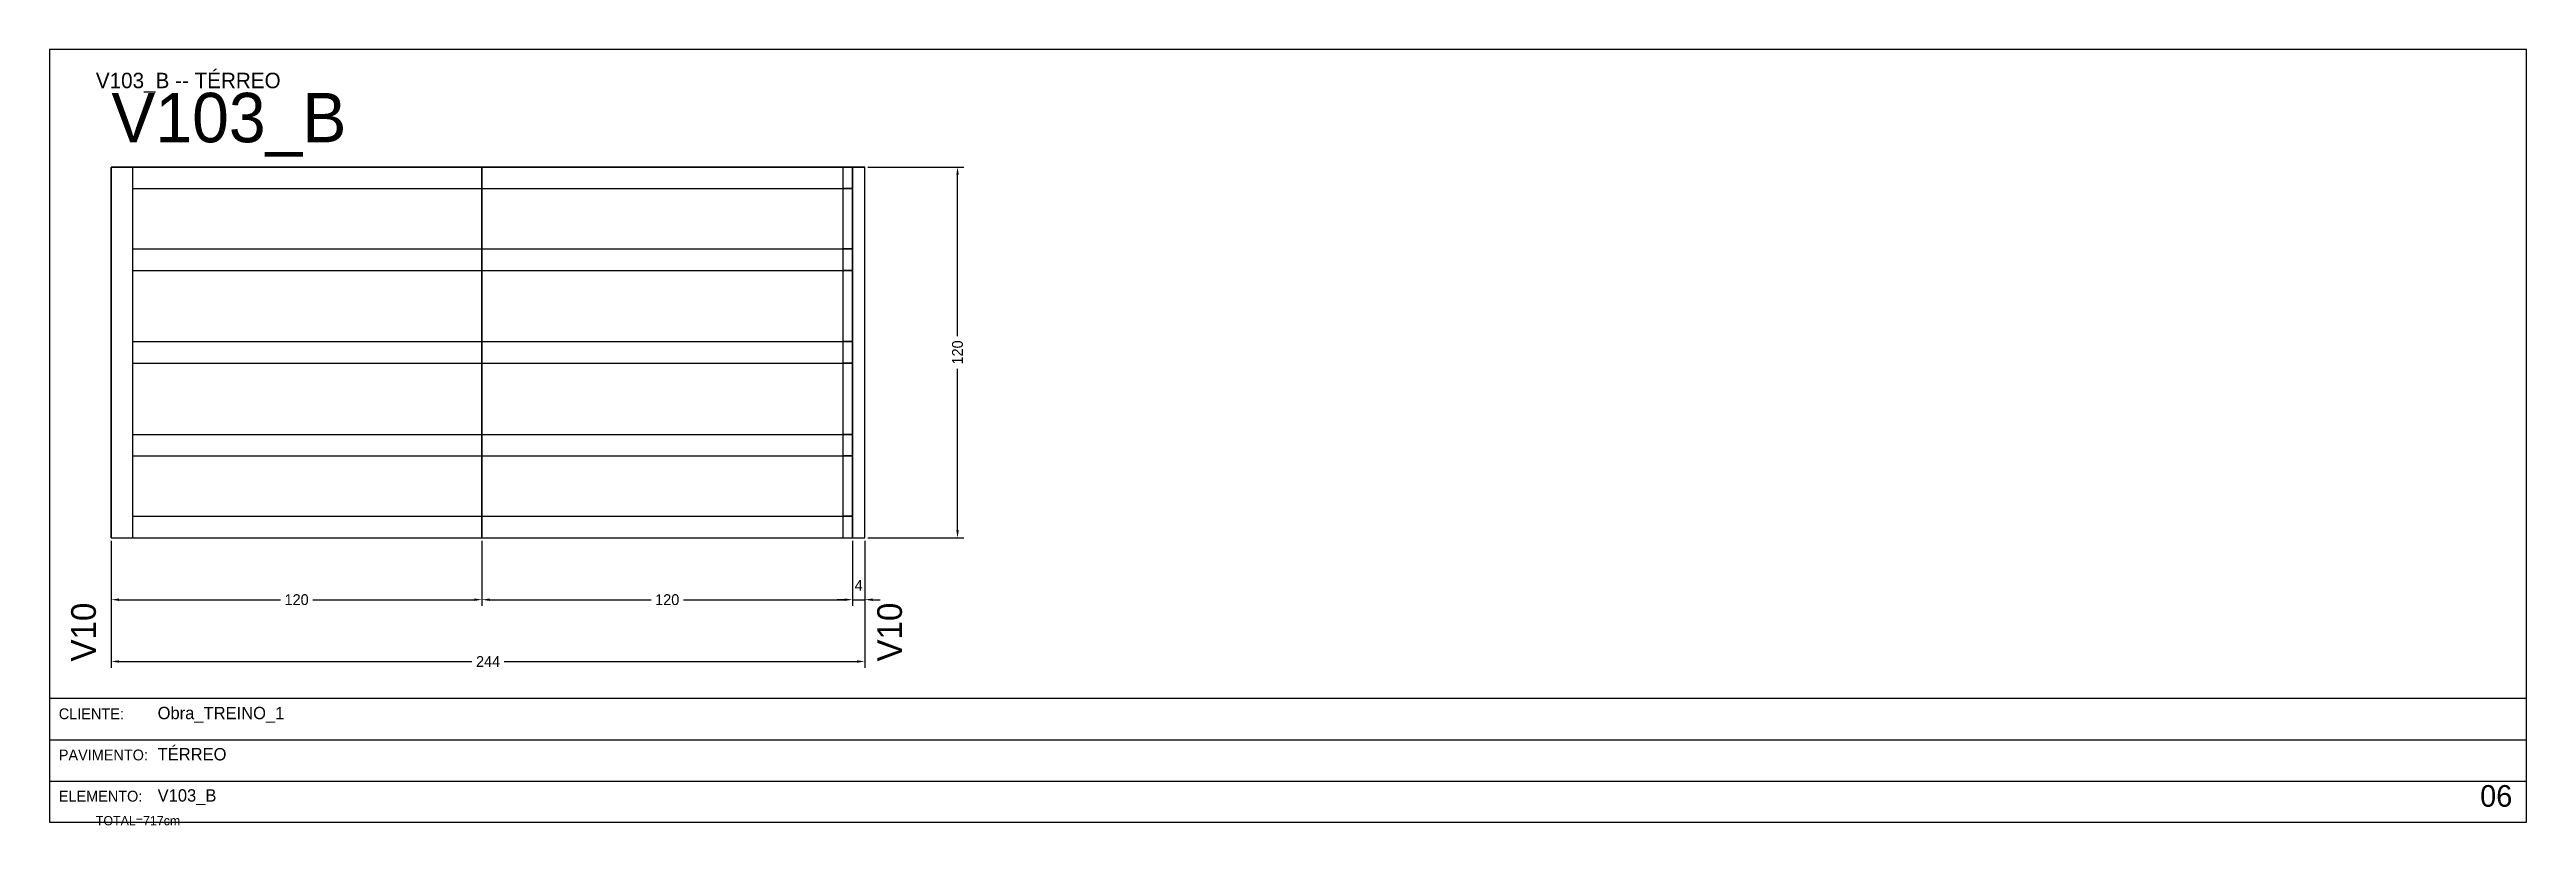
# Model space of a CAD drawing. Header units: metres. Extents: x 0 to 3268, y -4496 to 124.
# Drawn here: x 822 to 1624, y -541 to -290 of the extents above; entities that cross this region are included whole.
import ezdxf

# ---------------------------------------------------------------- set-up
doc = ezdxf.new("R2010")
doc.units = ezdxf.units.M
for name, color, linetype in [('5', 5, 'Continuous'), ('BORDA_CELULA', 9, 'Continuous'), ('CARIMBO', 9, 'Continuous'), ('COTA', 241, 'Continuous'), ('NOMENCLATURA', 7, 'Continuous'), ('Painéis', 200, 'Continuous'), ('SARR_2.2x7', 40, 'Continuous')]:
    doc.layers.add(name, color=color, linetype=linetype)
doc.dimstyles.new('COTA', dxfattribs={"dimtxt": 3.5, "dimasz": 2.5, "dimexe": 2, "dimexo": 1, "dimgap": 0.9, "dimtad": 1, "dimdec": 0, "dimrnd": 1, "dimcen": 2.5, "dimclrd": 4, "dimclre": 4, "dimclrt": 4, "dimazin": 3, "dimtfac": 1, "dimtmove": 0, "dimatfit": 3})

msp = doc.modelspace()

# ---------------------------------------------------------------- texts
at = {"layer": '5'}
for p in [(837, -488), (1098, -488)]:
    msp.add_text('V10', height=8, rotation=90, dxfattribs=at).set_placement(p)
at = {"layer": 'CARIMBO', "color": 9}
for s, p in [('CLIENTE:', (825, -506.67)), ('PAVIMENTO:', (825, -520)), ('ELEMENTO:', (825, -533.33))]:
    msp.add_text(s, height=3.5, dxfattribs=at).set_placement(p)
at = {"layer": 'CARIMBO', "color": 2}
for s, p in [('Obra_TREINO_1', (857, -506.67)), ('TÉRREO', (857, -520)), ('V103_B', (857, -533.33))]:
    msp.add_text(s, height=4, dxfattribs=at).set_placement(p)
at = {"layer": 'CARIMBO', "color": 3}
msp.add_text('06', height=7, dxfattribs=at).set_placement((1609, -535))
at = {"layer": 'COTA'}
msp.add_text('TOTAL=717cm', height=3, dxfattribs=at).set_placement((837, -541))
at = {"layer": 'NOMENCLATURA'}
for s, height, p in [('V103_B -- TÉRREO', 5, (837, -302.5)), ('V103_B', 16, (842, -320))]:
    msp.add_text(s, height=height, dxfattribs=at).set_placement(p)

# ---------------------------------------------------------------- blocks, each defined once
blk = doc.blocks.new('_CLOSEDFILLED')
at = {"color": 0, "linetype": 'BYBLOCK'}
blk.add_solid([(-1, 0.16), (0, 0), (-1, -0.16)], dxfattribs=at)
blk = doc.blocks.new('*D44')
at = {"color": 4}
for p, q in [((842, -449), (842, -470)), ((962, -449), (962, -470)), ((844.5, -468), (896.75, -468)), ((907.25, -468), (959.5, -468))]:
    blk.add_line(p, q, dxfattribs=at)
at = {"layer": 'Defpoints'}
for p in [(842, -448), (962, -448), (842, -468)]:
    blk.add_point(p, dxfattribs=at)
at = {"layer": 'COTA', "color": 4, "xscale": 2.5, "yscale": 2.5, "rotation": 180}
blk.add_blockref('_CLOSEDFILLED', (842, -468), dxfattribs=at)
at = {"layer": 'COTA', "color": 4, "xscale": 2.5, "yscale": 2.5}
blk.add_blockref('_CLOSEDFILLED', (962, -468), dxfattribs=at)
at = {"layer": 'COTA', "color": 4, "insert": (902, -468), "char_height": 3.5, "attachment_point": 5}
blk.add_mtext('120', dxfattribs=at)
blk = doc.blocks.new('*D45')
at = {"color": 4}
for p, q in [((962, -449), (962, -470)), ((1082, -449), (1082, -470)), ((964.5, -468), (1016.75, -468)), ((1027.25, -468), (1079.5, -468))]:
    blk.add_line(p, q, dxfattribs=at)
at = {"layer": 'Defpoints'}
for p in [(962, -448), (1082, -448), (962, -468)]:
    blk.add_point(p, dxfattribs=at)
at = {"layer": 'COTA', "color": 4, "xscale": 2.5, "yscale": 2.5, "rotation": 180}
blk.add_blockref('_CLOSEDFILLED', (962, -468), dxfattribs=at)
at = {"layer": 'COTA', "color": 4, "xscale": 2.5, "yscale": 2.5}
blk.add_blockref('_CLOSEDFILLED', (1082, -468), dxfattribs=at)
at = {"layer": 'COTA', "color": 4, "insert": (1022, -468), "char_height": 3.5, "attachment_point": 5}
blk.add_mtext('120', dxfattribs=at)
blk = doc.blocks.new('*D46')
at = {"color": 4}
for p, q in [((1082, -449), (1082, -470)), ((1086, -449), (1086, -470)), ((1079.5, -468), (1077, -468)), ((1082, -468), (1086, -468)), ((1088.5, -468), (1091, -468))]:
    blk.add_line(p, q, dxfattribs=at)
at = {"layer": 'Defpoints'}
for p in [(1082, -448), (1086, -448), (1082, -468)]:
    blk.add_point(p, dxfattribs=at)
at = {"layer": 'COTA', "color": 4, "xscale": 2.5, "yscale": 2.5}
blk.add_blockref('_CLOSEDFILLED', (1082, -468), dxfattribs=at)
at = {"layer": 'COTA', "color": 4, "xscale": 2.5, "yscale": 2.5, "rotation": 180}
blk.add_blockref('_CLOSEDFILLED', (1086, -468), dxfattribs=at)
at = {"layer": 'COTA', "color": 4, "insert": (1084, -463.35), "char_height": 3.5, "attachment_point": 5}
blk.add_mtext('4', dxfattribs=at)
blk = doc.blocks.new('*D47')
at = {"color": 4}
for p, q in [((842, -449), (842, -490)), ((1086, -449), (1086, -490)), ((844.5, -488), (958.75, -488)), ((969.25, -488), (1083.5, -488))]:
    blk.add_line(p, q, dxfattribs=at)
at = {"layer": 'Defpoints'}
for p in [(842, -448), (1086, -448), (842, -488)]:
    blk.add_point(p, dxfattribs=at)
at = {"layer": 'COTA', "color": 4, "xscale": 2.5, "yscale": 2.5, "rotation": 180}
blk.add_blockref('_CLOSEDFILLED', (842, -488), dxfattribs=at)
at = {"layer": 'COTA', "color": 4, "xscale": 2.5, "yscale": 2.5}
blk.add_blockref('_CLOSEDFILLED', (1086, -488), dxfattribs=at)
at = {"layer": 'COTA', "color": 4, "insert": (964, -488), "char_height": 3.5, "attachment_point": 5}
blk.add_mtext('244', dxfattribs=at)
blk = doc.blocks.new('*D48')
at = {"color": 4}
for p, q in [((1087, -328), (1118, -328)), ((1116, -382.75), (1116, -330.5)), ((1116, -445.5), (1116, -393.25)), ((1087, -448), (1118, -448))]:
    blk.add_line(p, q, dxfattribs=at)
at = {"layer": 'Defpoints'}
for p in [(1086, -328), (1086, -448), (1116, -448)]:
    blk.add_point(p, dxfattribs=at)
at = {"layer": 'COTA', "color": 4, "xscale": 2.5, "yscale": 2.5}
for p, rotation in [((1116, -328), 90), ((1116, -448), 270)]:
    blk.add_blockref('_CLOSEDFILLED', p, dxfattribs=dict(at, rotation=rotation))
at = {"layer": 'COTA', "color": 4, "insert": (1116, -388), "char_height": 3.5, "attachment_point": 5, "rotation": 90}
blk.add_mtext('120', dxfattribs=at)
blk = doc.blocks.new('*D49')
at = {"color": 4}
for p, q in [((1087, -328), (1118, -328)), ((1116, -382.75), (1116, -330.5)), ((1116, -445.5), (1116, -393.25)), ((1087, -448), (1118, -448))]:
    blk.add_line(p, q, dxfattribs=at)
at = {"layer": 'Defpoints'}
for p in [(1086, -328), (1086, -448), (1116, -448)]:
    blk.add_point(p, dxfattribs=at)
at = {"layer": 'COTA', "color": 4, "xscale": 2.5, "yscale": 2.5}
for p, rotation in [((1116, -328), 90), ((1116, -448), 270)]:
    blk.add_blockref('_CLOSEDFILLED', p, dxfattribs=dict(at, rotation=rotation))
at = {"layer": 'COTA', "color": 4, "insert": (1116, -388), "char_height": 3.5, "attachment_point": 5, "rotation": 90}
blk.add_mtext('120', dxfattribs=at)
blk = doc.blocks.new('*D50')
at = {"color": 4}
for p, q in [((1087, -328), (1118, -328)), ((1116, -382.75), (1116, -330.5)), ((1116, -445.5), (1116, -393.25)), ((1087, -448), (1118, -448))]:
    blk.add_line(p, q, dxfattribs=at)
at = {"layer": 'Defpoints'}
for p in [(1086, -328), (1086, -448), (1116, -448)]:
    blk.add_point(p, dxfattribs=at)
at = {"layer": 'COTA', "color": 4, "xscale": 2.5, "yscale": 2.5}
for p, rotation in [((1116, -328), 90), ((1116, -448), 270)]:
    blk.add_blockref('_CLOSEDFILLED', p, dxfattribs=dict(at, rotation=rotation))
at = {"layer": 'COTA', "color": 4, "insert": (1116, -388), "char_height": 3.5, "attachment_point": 5, "rotation": 90}
blk.add_mtext('120', dxfattribs=at)

# ---------------------------------------------------------------- dimensions: what is measured, and where the dimension line sits
at = {"layer": 'COTA'}
for picture in ['*D48', '*D49', '*D50']:
    dim = msp.add_linear_dim(base=(1116, -448), p1=(1086, -448), p2=(1086, -328), angle=90, dimstyle='COTA', dxfattribs=at)
    dim.commit()
    dim.dimension.update_dxf_attribs({"geometry": picture, "text_midpoint": (1116, -388)})
for base, p1, p2, picture, middle in [((842, -468), (842, -448), (962, -448), '*D44', (902, -468)), ((842, -488), (842, -448), (1086, -448), '*D47', (964, -488)), ((962, -468), (962, -448), (1082, -448), '*D45', (1022, -468)), ((1082, -468), (1082, -448), (1086, -448), '*D46', (1084, -463.35))]:
    dim = msp.add_linear_dim(base=base, p1=p1, p2=p2, dimstyle='COTA', dxfattribs=at)
    dim.commit()
    dim.dimension.update_dxf_attribs({"geometry": picture, "text_midpoint": middle})

# ---------------------------------------------------------------- linework, layer by layer
at = {"layer": 'BORDA_CELULA'}
for points in [[(822, -540), (1624, -540), (1624, -290), (822, -290)], [(822, -540), (1624, -540), (1624, -500), (822, -500)]]:
    msp.add_lwpolyline(points, close=True, dxfattribs=at)
at = {"layer": 'CARIMBO'}
for p, q in [((822, -513.33), (1624, -513.33)), ((822, -526.67), (1624, -526.67)), ((822, -540), (1624, -540))]:
    msp.add_line(p, q, dxfattribs=at)
at = {"layer": 'Painéis'}
for points in [[(842, -448), (842, -328)], [(842, -328), (962, -328)], [(842, -448), (962, -448), (962, -328), (842, -328), (842, -448)], [(962, -448), (962, -328)], [(962, -328), (1082, -328)], [(962, -448), (1082, -448), (1082, -328), (962, -328), (962, -448)], [(1082, -448), (1082, -328)], [(1082, -328), (1086, -328)], [(1082, -448), (1086, -448), (1086, -328), (1082, -328), (1082, -448)], [(1086, -448), (1086, -328)], [(842, -448), (962, -448)], [(962, -448), (1082, -448)], [(1082, -448), (1086, -448)]]:
    msp.add_lwpolyline(points, dxfattribs=at)
at = {"layer": 'SARR_2.2x7'}
for points in [[(849, -448), (849, -328)], [(1079, -448), (1079, -328)], [(849, -335), (962, -335)], [(962, -335), (1082, -335)], [(1082, -335), (1079, -335)], [(849, -354.5), (962, -354.5)], [(962, -354.5), (1082, -354.5)], [(1082, -354.5), (1079, -354.5)], [(849, -361.5), (962, -361.5)], [(962, -361.5), (1082, -361.5)], [(1082, -361.5), (1079, -361.5)], [(849, -384.5), (962, -384.5)], [(962, -384.5), (1082, -384.5)], [(1082, -384.5), (1079, -384.5)], [(849, -391.5), (962, -391.5)], [(962, -391.5), (1082, -391.5)], [(1082, -391.5), (1079, -391.5)], [(849, -414.5), (962, -414.5)], [(962, -414.5), (1082, -414.5)], [(1082, -414.5), (1079, -414.5)], [(849, -421.5), (962, -421.5)], [(962, -421.5), (1082, -421.5)], [(1082, -421.5), (1079, -421.5)], [(849, -441), (962, -441)], [(962, -441), (1082, -441)], [(1082, -441), (1079, -441)]]:
    msp.add_lwpolyline(points, dxfattribs=at)

msp.set_redraw_order([(e.dxf.handle, doc.entitydb.next_handle()) for e in msp.query("TEXT MTEXT ATTDEF DIMENSION ARC_DIMENSION")])  # texts and dimensions are drawn at this point

doc.saveas('drawing.dxf')
